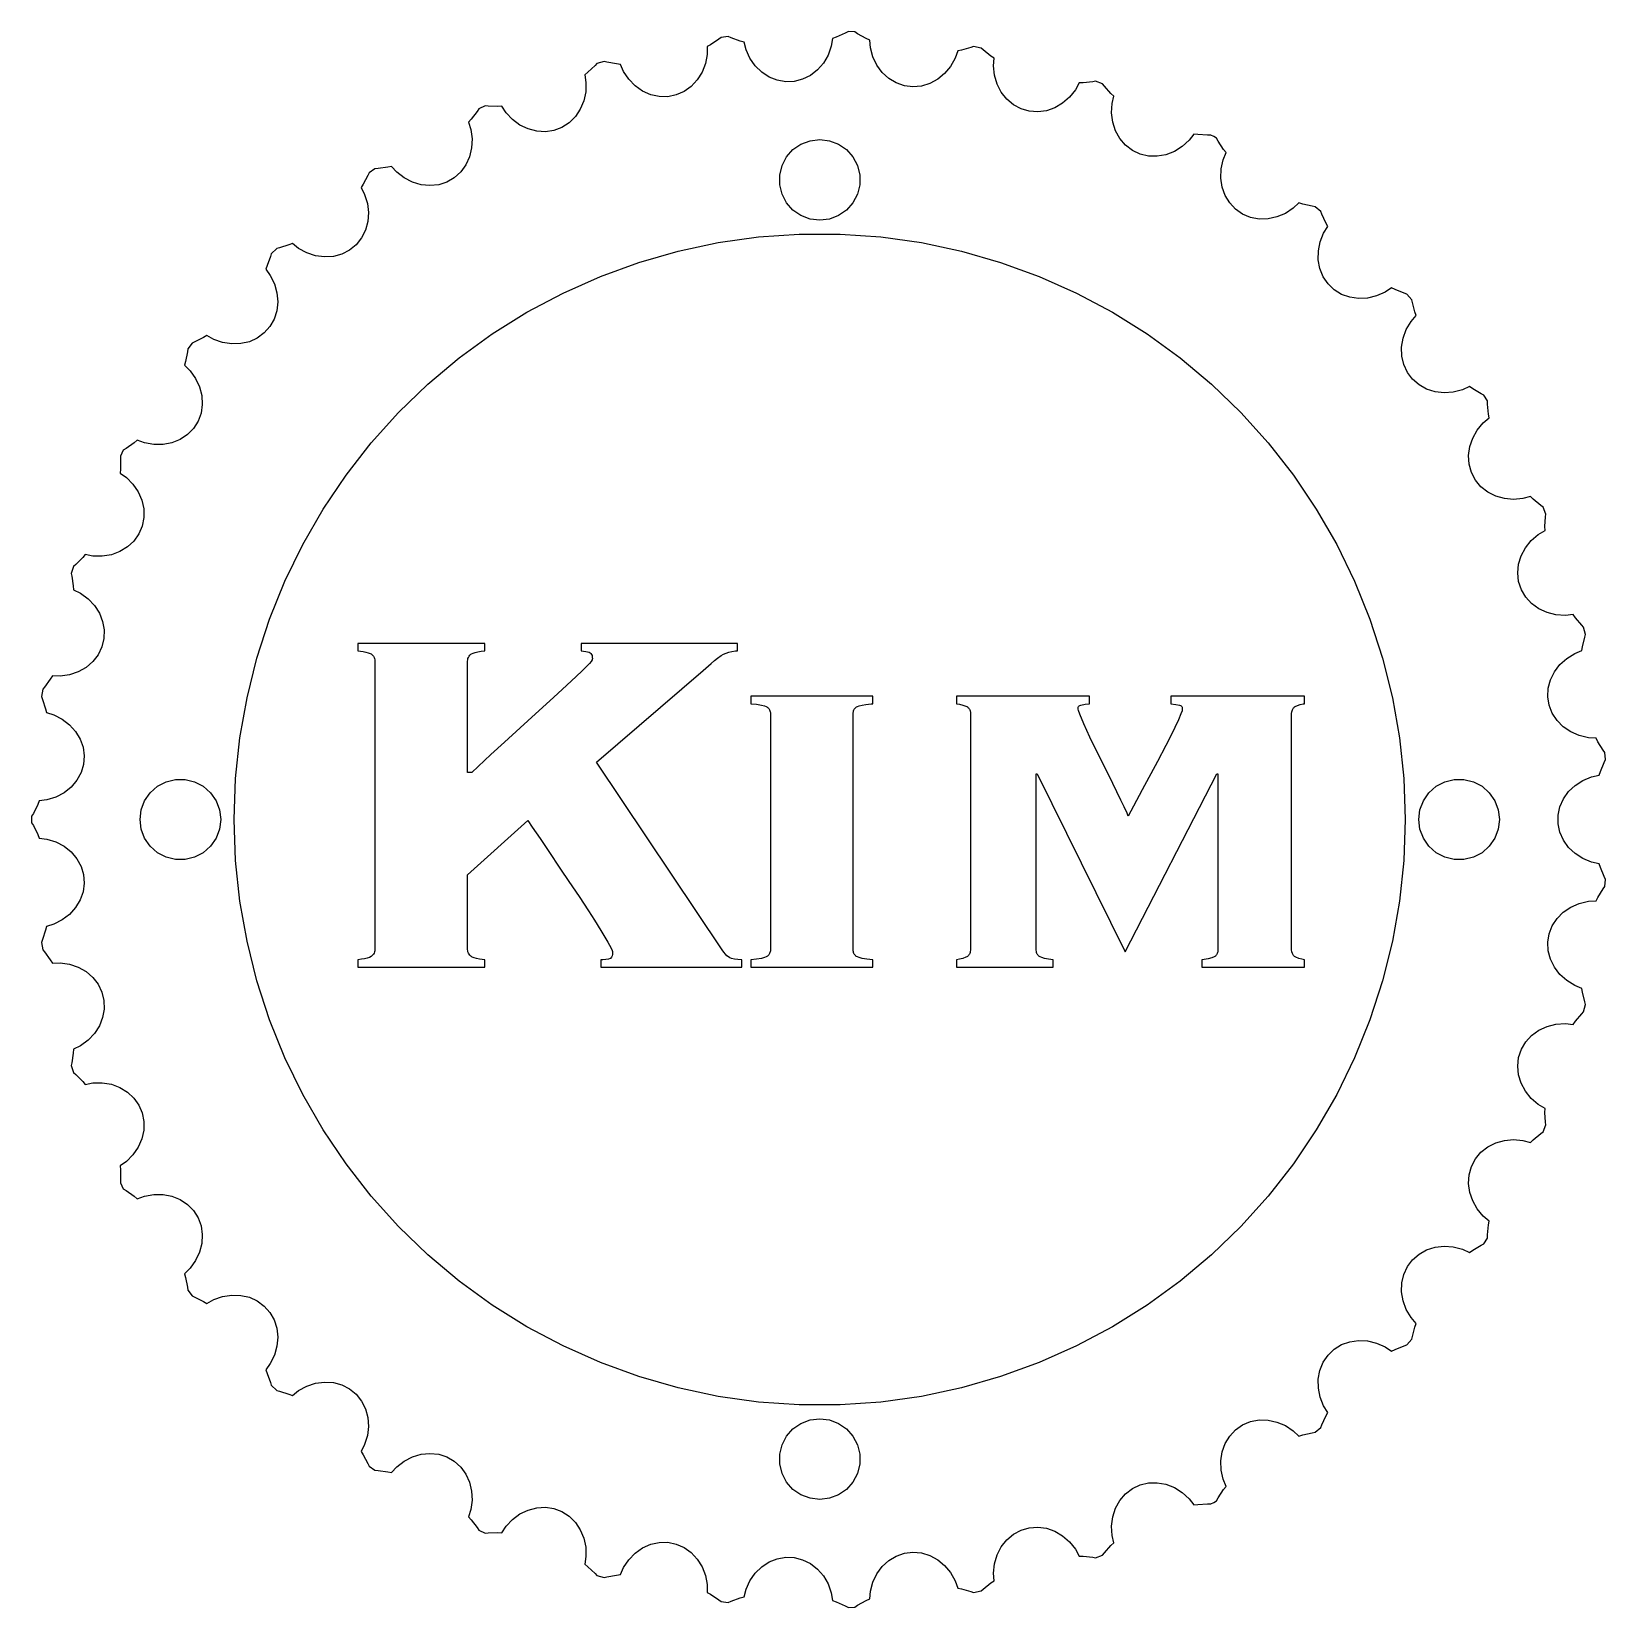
# Model space of a CAD drawing. Header units: metres. Extents: x 0 to 40, y 0 to 40.1.
import ezdxf

# ---------------------------------------------------------------- set-up
doc = ezdxf.new("R2010")
doc.units = ezdxf.units.M

msp = doc.modelspace()

# ---------------------------------------------------------------- linework, layer by layer
for p, q in [((20.7607, 40.0517), (20.6812, 40.0088)), ((20.9264, 40.0401), (20.7607, 40.0517)), ((20.9942, 39.9962), (20.9264, 40.0401)), ((17.1744, 39.6675), (17.1717, 39.4693)), ((17.2607, 39.7164), (17.1744, 39.6675)), ((17.4684, 39.8541), (17.2607, 39.7164)), ((17.5256, 39.898), (17.4684, 39.8541)), ((17.7072, 39.9236), (17.5256, 39.898)), ((17.7794, 39.8919), (17.7072, 39.9236)), ((18.014, 39.8079), (17.7794, 39.8919)), ((18.1095, 39.7811), (18.014, 39.8079)), ((18.1596, 39.5893), (18.1095, 39.7811)), ((20.3266, 39.6766), (20.2449, 39.4527)), ((20.361, 39.8718), (20.3266, 39.6766)), ((20.4541, 39.9062), (20.361, 39.8718)), ((20.6812, 40.0088), (20.4541, 39.9062)), ((21.2123, 39.8757), (20.9942, 39.9962)), ((21.3023, 39.8339), (21.2123, 39.8757)), ((21.3209, 39.6366), (21.3023, 39.8339)), ((23.8771, 39.6462), (23.6365, 39.5813)), ((23.9446, 39.6695), (23.8771, 39.6462)), ((24.1334, 39.6294), (23.9446, 39.6695)), ((14.5569, 39.2903), (14.3695, 39.2365)), ((14.623, 39.2732), (14.5569, 39.2903)), ((14.868, 39.228), (14.623, 39.2732)), ((17.1717, 39.4693), (17.127, 39.2352)), ((18.259, 39.3726), (18.1596, 39.5893)), ((18.3934, 39.1804), (18.259, 39.3726)), ((20.1264, 39.2503), (19.9754, 39.0768)), ((20.2449, 39.4527), (20.1264, 39.2503)), ((21.3843, 39.4068), (21.3209, 39.6366)), ((21.4861, 39.1955), (21.3843, 39.4068)), ((23.4739, 39.3751), (23.3573, 39.1672)), ((23.5392, 39.5623), (23.4739, 39.3751)), ((23.6365, 39.5813), (23.5392, 39.5623)), ((24.1841, 39.5835), (24.1334, 39.6294)), ((24.38, 39.4296), (24.1841, 39.5835)), ((24.4621, 39.3739), (24.38, 39.4296)), ((24.4489, 39.1761), (24.4621, 39.3739)), ((14.1392, 39.0169), (14.0618, 38.9547)), ((14.0618, 38.9547), (14.091, 38.7587)), ((14.3221, 39.1861), (14.1392, 39.0169)), ((14.3695, 39.2365), (14.3221, 39.1861)), ((14.9666, 39.2168), (14.868, 39.228)), ((15.0468, 39.0355), (14.9666, 39.2168)), ((15.1797, 38.8376), (15.0468, 39.0355)), ((15.3431, 38.6695), (15.1797, 38.8376)), ((17.0425, 39.0164), (16.9213, 38.821)), ((17.127, 39.2352), (17.0425, 39.0164)), ((18.5579, 39.0197), (18.3934, 39.1804)), ((18.7465, 38.8961), (18.5579, 39.0197)), ((18.9525, 38.8143), (18.7465, 38.8961)), ((19.5986, 38.8403), (19.3864, 38.7858)), ((19.7973, 38.9385), (19.5986, 38.8403)), ((19.9754, 39.0768), (19.7973, 38.9385)), ((21.6227, 39.0104), (21.4861, 39.1955)), ((21.7891, 38.8582), (21.6227, 39.0104)), ((21.9792, 38.7444), (21.7891, 38.8582)), ((23.031, 38.8394), (22.833, 38.7314)), ((23.2079, 38.9864), (23.031, 38.8394)), ((23.3573, 39.1672), (23.2079, 38.9864)), ((24.4746, 38.9391), (24.4489, 39.1761)), ((24.5412, 38.7142), (24.4746, 38.9391)), ((14.0844, 38.5204), (14.0361, 38.2909)), ((14.091, 38.7587), (14.0844, 38.5204)), ((15.5313, 38.5372), (15.3431, 38.6695)), ((15.7373, 38.4455), (15.5313, 38.5372)), ((15.9538, 38.3977), (15.7373, 38.4455)), ((16.3866, 38.4393), (16.1728, 38.3956)), ((16.5873, 38.5271), (16.3866, 38.4393)), ((16.7677, 38.6558), (16.5873, 38.5271)), ((16.9213, 38.821), (16.7677, 38.6558)), ((19.1684, 38.777), (18.9525, 38.8143)), ((19.3864, 38.7858), (19.1684, 38.777)), ((22.1864, 38.673), (21.9792, 38.7444)), ((22.4029, 38.6467), (22.1864, 38.673)), ((22.6211, 38.6664), (22.4029, 38.6467)), ((22.833, 38.7314), (22.6211, 38.6664)), ((24.6463, 38.5096), (24.5412, 38.7142)), ((24.7861, 38.3327), (24.6463, 38.5096)), ((26.532, 38.5727), (26.3836, 38.3861)), ((26.6265, 38.7469), (26.532, 38.5727)), ((26.7256, 38.7501), (26.6265, 38.7469)), ((26.9735, 38.7755), (26.7256, 38.7501)), ((27.0421, 38.7874), (26.9735, 38.7755)), ((27.2199, 38.7227), (27.0421, 38.7874)), ((27.2665, 38.6644), (27.2199, 38.7227)), ((27.4352, 38.481), (27.2665, 38.6644)), ((27.5073, 38.4129), (27.4352, 38.481)), ((11.3707, 38.0917), (11.3237, 38.022)), ((11.5312, 38.1632), (11.3707, 38.0917)), ((11.6067, 38.1563), (11.5312, 38.1632)), ((11.8558, 38.1509), (11.6067, 38.1563)), ((11.9549, 38.1557), (11.8558, 38.1509)), ((12.0631, 37.9896), (11.9549, 38.1557)), ((13.9478, 38.0785), (13.8227, 37.8909)), ((14.0361, 38.2909), (13.9478, 38.0785)), ((16.1728, 38.3956), (15.9538, 38.3977)), ((24.9556, 38.1898), (24.7861, 38.3327)), ((25.1486, 38.0862), (24.9556, 38.1898)), ((25.3581, 38.0255), (25.1486, 38.0862)), ((25.7962, 38.0401), (25.5766, 38.0099)), ((26.0089, 38.1149), (25.7962, 38.0401)), ((26.2071, 38.2317), (26.0089, 38.1149)), ((26.3836, 38.3861), (26.2071, 38.2317)), ((27.4498, 37.9818), (27.4624, 38.2198)), ((27.4624, 38.2198), (27.5073, 38.4129)), ((11.1702, 37.8256), (11.1039, 37.7519)), ((11.1039, 37.7519), (11.1641, 37.563)), ((11.3237, 38.022), (11.1702, 37.8256)), ((12.226, 37.8156), (12.0631, 37.9896)), ((12.4144, 37.6759), (12.226, 37.8156)), ((12.6213, 37.5754), (12.4144, 37.6759)), ((13.6652, 37.7348), (13.4812, 37.616)), ((13.8227, 37.8909), (13.6652, 37.7348)), ((25.5766, 38.0099), (25.3581, 38.0255)), ((27.4795, 37.7491), (27.4498, 37.9818)), ((27.5504, 37.5303), (27.4795, 37.7491)), ((11.1641, 37.563), (11.1958, 37.3268)), ((11.1958, 37.3268), (11.185, 37.0925)), ((12.8394, 37.518), (12.6213, 37.5754)), ((13.0607, 37.5056), (12.8394, 37.518)), ((13.2772, 37.5386), (13.0607, 37.5056)), ((13.4812, 37.616), (13.2772, 37.5386)), ((19.5566, 37.1905), (19.7876, 37.2782)), ((19.7876, 37.2782), (20.0329, 37.3079)), ((20.0329, 37.3079), (20.2782, 37.2782)), ((20.2782, 37.2782), (20.5093, 37.1905)), ((27.66, 37.3333), (27.5504, 37.5303)), ((27.8044, 37.1651), (27.66, 37.3333)), ((29.4218, 37.2901), (29.2454, 37.1297)), ((29.543, 37.4469), (29.4218, 37.2901)), ((29.6414, 37.4342), (29.543, 37.4469)), ((29.8902, 37.4195), (29.6414, 37.4342)), ((29.9771, 37.4204), (29.8902, 37.4195)), ((30.0494, 37.382), (29.9771, 37.4204)), ((30.1188, 37.3386), (30.0494, 37.382)), ((30.1615, 37.2628), (30.1188, 37.3386)), ((30.2986, 37.0547), (30.1615, 37.2628)), ((11.1319, 36.8687), (11.0385, 36.6634)), ((11.185, 37.0925), (11.1319, 36.8687)), ((19.0745, 36.6464), (19.1894, 36.8652)), ((19.1894, 36.8652), (19.3532, 37.0502)), ((19.3532, 37.0502), (19.5566, 37.1905)), ((20.5093, 37.1905), (20.7126, 37.0502)), ((20.7126, 37.0502), (20.8765, 36.8652)), ((20.8765, 36.8652), (20.9913, 36.6464)), ((27.9783, 37.0318), (27.8044, 37.1651)), ((28.1753, 36.9383), (27.9783, 37.0318)), ((28.3885, 36.8879), (28.1753, 36.9383)), ((28.6101, 36.8824), (28.3885, 36.8879)), ((28.8321, 36.9222), (28.6101, 36.8824)), ((29.0465, 37.0056), (28.8321, 36.9222)), ((29.2454, 37.1297), (29.0465, 37.0056)), ((30.2836, 36.7925), (30.3588, 36.9759)), ((30.3588, 36.9759), (30.2986, 37.0547)), ((8.58253, 36.4607), (8.5508, 36.3919)), ((8.72473, 36.564), (8.58253, 36.4607)), ((8.80862, 36.5699), (8.72473, 36.564)), ((9.05539, 36.6046), (8.80862, 36.5699)), ((9.15242, 36.6252), (9.05539, 36.6046)), ((9.28586, 36.4786), (9.15242, 36.6252)), ((9.47459, 36.333), (9.28586, 36.4786)), ((10.9081, 36.4842), (10.7455, 36.3373)), ((11.0385, 36.6634), (10.9081, 36.4842)), ((19.0154, 36.4065), (19.0745, 36.6464)), ((20.9913, 36.6464), (21.0505, 36.4065)), ((30.2249, 36.3252), (30.233, 36.5596)), ((30.233, 36.5596), (30.2836, 36.7925)), ((8.43086, 36.1735), (8.37718, 36.0901)), ((8.37718, 36.0901), (8.4669, 35.9133)), ((8.5508, 36.3919), (8.43086, 36.1735)), ((9.68291, 36.2253), (9.47459, 36.333)), ((9.90327, 36.1594), (9.68291, 36.2253)), ((10.1277, 36.1376), (9.90327, 36.1594)), ((10.3482, 36.1609), (10.1277, 36.1376)), ((10.5566, 36.2283), (10.3482, 36.1609)), ((10.7455, 36.3373), (10.5566, 36.2283)), ((19.0154, 36.1594), (19.0154, 36.4065)), ((19.0745, 35.9195), (19.0154, 36.1594)), ((21.0505, 36.1594), (20.9913, 35.9195)), ((21.0505, 36.4065), (21.0505, 36.1594)), ((30.2598, 36.0979), (30.2249, 36.3252)), ((30.3364, 35.8858), (30.2598, 36.0979)), ((8.4669, 35.9133), (8.53615, 35.6852)), ((8.53615, 35.6852), (8.563, 35.4523)), ((19.1894, 35.7007), (19.0745, 35.9195)), ((19.3532, 35.5157), (19.1894, 35.7007)), ((20.8765, 35.7007), (20.7126, 35.5157)), ((20.9913, 35.9195), (20.8765, 35.7007)), ((30.4519, 35.6966), (30.3364, 35.8858)), ((30.6022, 35.5371), (30.4519, 35.6966)), ((32.2133, 35.6959), (32.0685, 35.5605)), ((32.3083, 35.6675), (32.2133, 35.6959)), ((32.5515, 35.6131), (32.3083, 35.6675)), ((8.563, 35.4523), (8.54649, 35.2229)), ((19.5566, 35.3754), (19.3532, 35.5157)), ((19.7876, 35.2877), (19.5566, 35.3754)), ((20.0329, 35.2579), (19.7876, 35.2877)), ((20.2782, 35.2877), (20.0329, 35.2579)), ((20.5093, 35.3754), (20.2782, 35.2877)), ((20.7126, 35.5157), (20.5093, 35.3754)), ((30.7817, 35.4132), (30.6022, 35.5371)), ((30.9841, 35.3293), (30.7817, 35.4132)), ((31.2019, 35.2884), (30.9841, 35.3293)), ((31.4274, 35.292), (31.2019, 35.2884)), ((31.6523, 35.3399), (31.4274, 35.292)), ((31.8687, 35.4306), (31.6523, 35.3399)), ((32.0685, 35.5605), (31.8687, 35.4306)), ((32.6253, 35.6019), (32.5515, 35.6131)), ((32.7702, 35.4803), (32.6253, 35.6019)), ((32.7942, 35.415), (32.7702, 35.4803)), ((32.8962, 35.1876), (32.7942, 35.415)), ((8.48721, 35.0053), (8.38731, 34.8074)), ((8.54649, 35.2229), (8.48721, 35.0053)), ((17.4488, 34.6881), (18.4774, 34.8327)), ((18.4774, 34.8327), (19.5136, 34.9051)), ((19.5136, 34.9051), (20.5523, 34.9051)), ((20.5523, 34.9051), (21.5885, 34.8327)), ((21.5885, 34.8327), (22.617, 34.6881)), ((32.7519, 34.7094), (32.8393, 34.9312)), ((32.8393, 34.9312), (32.943, 35.1001)), ((32.943, 35.1001), (32.8962, 35.1876)), ((6.23383, 34.5394), (6.0936, 34.404)), ((6.30127, 34.5553), (6.23383, 34.5394)), ((6.53926, 34.6291), (6.30127, 34.5553)), ((6.63173, 34.665), (6.53926, 34.6291)), ((6.78696, 34.5417), (6.63173, 34.665)), ((6.9966, 34.4282), (6.78696, 34.5417)), ((8.08142, 34.4984), (7.88647, 34.3985)), ((8.2504, 34.6364), (8.08142, 34.4984)), ((8.38731, 34.8074), (8.2504, 34.6364)), ((15.4344, 34.1859), (16.4328, 34.4722)), ((16.4328, 34.4722), (17.4488, 34.6881)), ((22.617, 34.6881), (23.633, 34.4722)), ((23.633, 34.4722), (24.6315, 34.1859)), ((32.7044, 34.2493), (32.7064, 34.4793)), ((32.7064, 34.4793), (32.7519, 34.7094)), ((5.99199, 34.1034), (5.95236, 34.0125)), ((6.07532, 34.3382), (5.99199, 34.1034)), ((6.0936, 34.404), (6.07532, 34.3382)), ((7.2195, 34.3553), (6.9966, 34.4282)), ((7.44759, 34.3256), (7.2195, 34.3553)), ((7.67262, 34.3402), (7.44759, 34.3256)), ((7.88647, 34.3985), (7.67262, 34.3402)), ((14.4583, 33.8306), (15.4344, 34.1859)), ((24.6315, 34.1859), (25.6075, 33.8306)), ((32.746, 34.0277), (32.7044, 34.2493)), ((5.95236, 34.0125), (6.06927, 33.8524)), ((6.06927, 33.8524), (6.17422, 33.6383)), ((6.17422, 33.6383), (6.2381, 33.4127)), ((13.5094, 33.4081), (14.4583, 33.8306)), ((25.6075, 33.8306), (26.5564, 33.4081)), ((32.8296, 33.8224), (32.746, 34.0277)), ((32.9523, 33.6409), (32.8296, 33.8224)), ((33.1097, 33.4898), (32.9523, 33.6409)), ((6.2381, 33.4127), (6.25861, 33.1836)), ((12.5923, 32.9205), (13.5094, 33.4081)), ((26.5564, 33.4081), (27.4736, 32.9205)), ((33.296, 33.3745), (33.1097, 33.4898)), ((33.5044, 33.2992), (33.296, 33.3745)), ((33.7276, 33.2666), (33.5044, 33.2992)), ((33.9573, 33.2778), (33.7276, 33.2666)), ((34.1853, 33.3326), (33.9573, 33.2778)), ((34.4034, 33.4288), (34.1853, 33.3326)), ((34.5681, 33.5392), (34.4034, 33.4288)), ((34.6573, 33.4959), (34.5681, 33.5392)), ((34.8886, 33.4032), (34.6573, 33.4959)), ((34.9537, 33.3823), (34.8886, 33.4032)), ((35.0829, 33.2388), (34.9537, 33.3823)), ((35.0964, 33.1687), (35.0829, 33.2388)), ((6.235, 32.9593), (6.16814, 32.748)), ((6.25861, 33.1836), (6.235, 32.9593)), ((11.7114, 32.3701), (12.5923, 32.9205)), ((27.4736, 32.9205), (28.3544, 32.3701)), ((35.0633, 32.684), (35.1927, 32.8341)), ((35.1606, 32.9279), (35.0964, 33.1687)), ((35.1927, 32.8341), (35.1606, 32.9279)), ((6.06042, 32.5572), (5.91576, 32.3939)), ((6.16814, 32.748), (6.06042, 32.5572)), ((34.8596, 32.2593), (34.9415, 32.479)), ((34.9415, 32.479), (35.0633, 32.684)), ((4.08293, 32.1369), (3.97, 31.9924)), ((4.14955, 32.1645), (4.08293, 32.1369)), ((4.37262, 32.2755), (4.14955, 32.1645)), ((4.45813, 32.3258), (4.37262, 32.2755)), ((4.63112, 32.229), (4.45813, 32.3258)), ((4.85625, 32.1507), (4.63112, 32.229)), ((5.08795, 32.1144), (4.85625, 32.1507)), ((5.31786, 32.1217), (5.08795, 32.1144)), ((5.53764, 32.1722), (5.31786, 32.1217)), ((5.73938, 32.264), (5.53764, 32.1722)), ((5.91576, 32.3939), (5.73938, 32.264)), ((10.8711, 31.7595), (11.7114, 32.3701)), ((28.3544, 32.3701), (29.1947, 31.7595)), ((34.8208, 32.0326), (34.8596, 32.2593)), ((34.8263, 31.8071), (34.8208, 32.0326)), ((3.91675, 31.6689), (3.89224, 31.5727)), ((3.96133, 31.914), (3.91675, 31.6689)), ((3.97, 31.9924), (3.96133, 31.914)), ((10.0754, 31.0919), (10.8711, 31.7595)), ((29.1947, 31.7595), (29.9904, 31.0919)), ((34.8759, 31.5911), (34.8263, 31.8071)), ((3.89224, 31.5727), (4.03331, 31.4335)), ((4.03331, 31.4335), (4.17123, 31.2391)), ((4.17123, 31.2391), (4.27048, 31.0266)), ((34.9679, 31.3923), (34.8759, 31.5911)), ((35.099, 31.2179), (34.9679, 31.3923)), ((4.27048, 31.0266), (4.32747, 30.8037)), ((9.32826, 30.3703), (10.0754, 31.0919)), ((29.9904, 31.0919), (30.7376, 30.3703)), ((35.2643, 31.0742), (35.099, 31.2179)), ((35.458, 30.9664), (35.2643, 31.0742)), ((35.673, 30.8984), (35.458, 30.9664)), ((35.9016, 30.8727), (35.673, 30.8984)), ((36.1355, 30.8901), (35.9016, 30.8727)), ((36.3662, 30.9501), (36.1355, 30.8901)), ((36.5464, 31.0327), (36.3662, 30.9501)), ((36.6276, 30.9757), (36.5464, 31.0327)), ((36.841, 30.847), (36.6276, 30.9757)), ((36.9129, 30.8103), (36.841, 30.847)), ((4.34015, 30.5786), (4.30804, 30.3593)), ((4.32747, 30.8037), (4.34015, 30.5786)), ((37.0058, 30.6726), (36.9129, 30.8103)), ((37.0085, 30.5823), (37.0058, 30.6726)), ((37.0332, 30.3343), (37.0085, 30.5823)), ((4.23233, 30.1537), (4.11574, 29.9693)), ((4.30804, 30.3593), (4.23233, 30.1537)), ((8.63324, 29.5984), (9.32826, 30.3703)), ((30.7376, 30.3703), (31.4326, 29.5984)), ((36.7449, 29.9264), (36.898, 30.1091)), ((36.898, 30.1091), (37.0499, 30.2365)), ((37.0499, 30.2365), (37.0332, 30.3343)), ((2.6879, 29.6682), (2.61157, 29.6049)), ((2.87418, 29.6005), (2.6879, 29.6682)), ((3.77809, 29.6898), (3.56924, 29.6047)), ((3.96246, 29.8128), (3.77809, 29.6898)), ((4.11574, 29.9693), (3.96246, 29.8128)), ((36.5542, 29.505), (36.6289, 29.7226)), ((36.6289, 29.7226), (36.7449, 29.9264)), ((2.33231, 29.412), (2.25949, 29.2627)), ((2.25949, 29.2627), (2.2636, 29.1821)), ((2.40919, 29.4595), (2.33231, 29.412)), ((2.61157, 29.6049), (2.40919, 29.4595)), ((3.10896, 29.5592), (2.87418, 29.6005)), ((3.34348, 29.5606), (3.10896, 29.5592)), ((3.56924, 29.6047), (3.34348, 29.5606)), ((7.99374, 28.7799), (8.63324, 29.5984)), ((31.4326, 29.5984), (32.0721, 28.7799)), ((36.5234, 29.2816), (36.5542, 29.505)), ((36.5378, 29.0604), (36.5234, 29.2816)), ((2.25891, 28.933), (2.25014, 28.8342)), ((2.25014, 28.8342), (2.41173, 28.7193)), ((2.2636, 29.1821), (2.25891, 28.933)), ((36.5967, 28.8495), (36.5378, 29.0604)), ((36.6981, 28.6563), (36.5967, 28.8495)), ((2.41173, 28.7193), (2.57906, 28.5495)), ((2.57906, 28.5495), (2.71109, 28.3557)), ((7.41292, 27.9188), (7.99374, 28.7799)), ((32.0721, 28.7799), (32.653, 27.9188)), ((36.8382, 28.4879), (36.6981, 28.6563)), ((37.0121, 28.3505), (36.8382, 28.4879)), ((2.71109, 28.3557), (2.8031, 28.1449)), ((2.8031, 28.1449), (2.85172, 27.9247)), ((37.2135, 28.2489), (37.0121, 28.3505)), ((37.4349, 28.1868), (37.2135, 28.2489)), ((37.6686, 28.1665), (37.4349, 28.1868)), ((37.9059, 28.1887), (37.6686, 28.1665)), ((38.097, 28.2413), (37.9059, 28.1887)), ((38.168, 28.172), (38.097, 28.2413)), ((38.358, 28.0108), (38.168, 28.172)), ((2.85522, 27.7031), (2.81346, 27.488)), ((2.85172, 27.9247), (2.85522, 27.7031)), ((6.89357, 27.0193), (7.41292, 27.9188)), ((32.653, 27.9188), (33.1723, 27.0193)), ((38.4216, 27.9641), (38.358, 28.0108)), ((38.4903, 27.794), (38.4216, 27.9641)), ((38.4655, 27.4739), (38.4809, 27.7226)), ((38.4809, 27.7226), (38.4903, 27.794)), ((2.72795, 27.2873), (2.60178, 27.1082)), ((2.81346, 27.488), (2.72795, 27.2873)), ((38.1155, 27.1175), (38.296, 27.2733)), ((38.296, 27.2733), (38.4663, 27.3747)), ((38.4663, 27.3747), (38.4655, 27.4739)), ((2.24702, 26.8398), (2.03125, 26.7601)), ((2.43951, 26.9572), (2.24702, 26.8398)), ((2.60178, 27.1082), (2.43951, 26.9572)), ((6.43823, 26.0857), (6.89357, 27.0193)), ((33.1723, 27.0193), (33.6276, 26.0857)), ((37.8596, 26.7322), (37.9683, 26.9349)), ((37.9683, 26.9349), (38.1155, 27.1175)), ((1.07133, 26.4636), (1.01169, 26.28)), ((1.12529, 26.5104), (1.07133, 26.4636)), ((1.30173, 26.6863), (1.12529, 26.5104)), ((1.3669, 26.7611), (1.30173, 26.6863)), ((1.56163, 26.7241), (1.3669, 26.7611)), ((1.8, 26.7211), (1.56163, 26.7241)), ((2.03125, 26.7601), (1.8, 26.7211)), ((37.7721, 26.296), (37.7935, 26.5166)), ((37.7935, 26.5166), (37.8596, 26.7322)), ((1.01169, 26.28), (1.02608, 26.2132)), ((1.02608, 26.2132), (1.06142, 25.9666)), ((6.04913, 25.1226), (6.43823, 26.0857)), ((33.6276, 26.0857), (34.0167, 25.1226)), ((37.7965, 26.0783), (37.7721, 26.296)), ((37.8655, 25.8713), (37.7965, 26.0783)), ((1.06142, 25.9666), (1.0686, 25.8676)), ((1.0686, 25.8676), (1.24652, 25.7802)), ((1.24652, 25.7802), (1.43892, 25.6395)), ((1.43892, 25.6395), (1.60034, 25.4693)), ((37.9769, 25.6827), (37.8655, 25.8713)), ((38.1265, 25.5191), (37.9769, 25.6827)), ((1.60034, 25.4693), (1.72496, 25.276)), ((1.72496, 25.276), (1.80829, 25.0665)), ((38.3089, 25.3865), (38.1265, 25.5191)), ((38.5176, 25.2897), (38.3089, 25.3865)), ((38.7449, 25.2322), (38.5176, 25.2897)), ((38.9828, 25.2161), (38.7449, 25.2322)), ((39.1798, 25.2373), (38.9828, 25.2161)), ((39.2388, 25.1575), (39.1798, 25.2373)), ((1.80829, 25.0665), (1.84729, 24.8483)), ((1.84729, 24.8483), (1.84056, 24.6293)), ((5.72816, 24.1348), (6.04913, 25.1226)), ((34.0167, 25.1226), (34.3377, 24.1348)), ((39.4005, 24.9679), (39.2388, 25.1575)), ((39.4483, 24.9192), (39.4005, 24.9679)), ((39.4955, 24.7301), (39.4483, 24.9192)), ((1.84056, 24.6293), (1.78836, 24.4175)), ((11.5187, 24.5069), (8.29118, 24.5069)), ((8.29118, 24.5069), (8.29118, 24.3194)), ((11.5187, 24.3192), (11.5187, 24.5069)), ((17.9434, 24.5069), (13.9727, 24.5069)), ((13.9727, 24.5069), (13.9727, 24.3192)), ((17.9434, 24.3194), (17.9434, 24.5069)), ((39.4204, 24.4207), (39.4755, 24.6638)), ((39.4755, 24.6638), (39.4955, 24.7301)), ((1.55661, 24.0454), (1.38545, 23.8986)), ((1.69255, 24.2205), (1.55661, 24.0454)), ((1.78836, 24.4175), (1.69255, 24.2205)), ((5.47688, 23.1269), (5.72816, 24.1348)), ((8.29118, 24.3194), (8.42551, 24.3013)), ((8.42551, 24.3013), (8.49931, 24.2865)), ((8.49931, 24.2865), (8.56053, 24.2695)), ((8.56053, 24.2695), (8.60913, 24.2504)), ((8.60913, 24.2504), (8.62872, 24.24)), ((8.62872, 24.24), (8.64516, 24.2291)), ((8.64516, 24.2291), (8.66969, 24.2057)), ((8.66969, 24.2057), (8.68927, 24.1801)), ((8.68927, 24.1801), (8.70494, 24.1523)), ((8.70494, 24.1523), (8.71669, 24.1224)), ((8.71669, 24.1224), (8.72453, 24.0902)), ((8.72453, 24.0902), (8.72844, 24.0559)), ((8.72844, 24.0559), (8.72844, 16.7339)), ((11.0809, 21.2242), (11.0814, 24.0559)), ((11.0814, 24.0559), (11.0853, 24.0902)), ((11.0853, 24.0902), (11.0931, 24.1224)), ((11.0931, 24.1224), (11.1048, 24.1523)), ((11.1048, 24.1523), (11.1205, 24.1801)), ((11.1205, 24.1801), (11.14, 24.2057)), ((11.14, 24.2057), (11.1645, 24.2291)), ((11.1645, 24.2291), (11.181, 24.24)), ((11.181, 24.24), (11.2233, 24.2602)), ((11.2233, 24.2602), (11.2783, 24.2782)), ((11.2783, 24.2782), (11.3459, 24.294)), ((11.3459, 24.294), (11.426, 24.3077)), ((11.426, 24.3077), (11.5187, 24.3192)), ((13.9727, 24.3192), (14.0861, 24.3017)), ((14.0861, 24.3017), (14.1759, 24.2802)), ((14.1759, 24.2802), (14.1998, 24.2691)), ((14.2203, 24.0492), (14.1779, 23.9968)), ((14.1998, 24.2691), (14.2194, 24.2515)), ((14.2194, 24.2515), (14.2346, 24.2274)), ((14.2457, 24.089), (14.2203, 24.0492)), ((14.2346, 24.2274), (14.2455, 24.1969)), ((14.2455, 24.1969), (14.252, 24.1598)), ((14.2521, 24.1042), (14.2457, 24.089)), ((14.252, 24.1598), (14.2542, 24.1162)), ((14.2542, 24.1162), (14.2521, 24.1042)), ((17.2753, 24.0002), (17.3601, 24.0715)), ((17.3601, 24.0715), (17.4387, 24.1342)), ((17.4387, 24.1342), (17.5268, 24.1985)), ((17.5268, 24.1985), (17.5876, 24.2333)), ((17.5876, 24.2333), (17.6518, 24.2611)), ((17.6518, 24.2611), (17.7206, 24.2824)), ((17.7206, 24.2824), (17.8006, 24.2998)), ((17.8006, 24.2998), (17.8928, 24.3138)), ((17.8928, 24.3138), (17.9434, 24.3194)), ((34.3377, 24.1348), (34.589, 23.1269)), ((38.8432, 23.9685), (39.0178, 24.1251)), ((39.0178, 24.1251), (39.2209, 24.2499)), ((39.2209, 24.2499), (39.4053, 24.3227)), ((39.4053, 24.3227), (39.4204, 24.4207)), ((0.529343, 23.6797), (0.477005, 23.5955)), ((0.727493, 23.6745), (0.529343, 23.6797)), ((0.963272, 23.7097), (0.727493, 23.6745)), ((1.18526, 23.7853), (0.963272, 23.7097)), ((1.38545, 23.8986), (1.18526, 23.7853)), ((13.8435, 23.6644), (13.6073, 23.4439)), ((13.9979, 23.8108), (13.8435, 23.6644)), ((14.0826, 23.8947), (13.9979, 23.8108)), ((14.1779, 23.9968), (14.0826, 23.8947)), ((14.3637, 21.4894), (17.0679, 23.8189)), ((17.0679, 23.8189), (17.2753, 24.0002)), ((38.6035, 23.5837), (38.7034, 23.7858)), ((38.7034, 23.7858), (38.8432, 23.9685)), ((0.286484, 23.34), (0.253632, 23.1537)), ((0.331085, 23.3935), (0.286484, 23.34)), ((0.477005, 23.5955), (0.331085, 23.3935)), ((13.6073, 23.4439), (13.2657, 23.1291)), ((38.5362, 23.1505), (38.5471, 23.3693)), ((38.5471, 23.3693), (38.6035, 23.5837)), ((0.253632, 23.1537), (0.280823, 23.0843)), ((0.280823, 23.0843), (0.355286, 22.8465)), ((0.355286, 22.8465), (0.37825, 22.75)), ((5.29651, 22.104), (5.47688, 23.1269)), ((13.2657, 23.1291), (12.7164, 22.6291)), ((21.3791, 23.1629), (18.2828, 23.1629)), ((18.2828, 23.1629), (18.2828, 22.9752)), ((18.2828, 22.9752), (18.4278, 22.9613)), ((18.4278, 22.9613), (18.5503, 22.9405)), ((18.5503, 22.9405), (18.6272, 22.9203)), ((18.6272, 22.9203), (18.6713, 22.904)), ((18.6713, 22.904), (18.6907, 22.8936)), ((18.6907, 22.8936), (18.7083, 22.8815)), ((18.7083, 22.8815), (18.724, 22.8676)), ((18.724, 22.8676), (18.7378, 22.852)), ((18.7378, 22.852), (18.7498, 22.8346)), ((18.7498, 22.8346), (18.76, 22.8155)), ((20.9021, 22.8155), (20.9122, 22.8346)), ((20.9122, 22.8346), (20.9242, 22.852)), ((20.9242, 22.852), (20.9381, 22.8676)), ((20.9381, 22.8676), (20.9537, 22.8815)), ((20.9537, 22.8815), (20.9713, 22.8936)), ((20.9713, 22.8936), (20.9906, 22.904)), ((20.9906, 22.904), (21.0347, 22.9203)), ((21.0347, 22.9203), (21.1117, 22.9405)), ((21.1117, 22.9405), (21.2014, 22.9568)), ((21.2014, 22.9568), (21.3407, 22.9724)), ((21.3407, 22.9724), (21.3791, 22.9752)), ((21.3791, 22.9752), (21.3791, 23.1629)), ((26.8931, 23.1629), (23.5068, 23.1629)), ((23.5068, 23.1629), (23.5068, 22.9752)), ((23.5068, 22.9752), (23.5893, 22.9613)), ((23.5893, 22.9613), (23.67, 22.9405)), ((23.67, 22.9405), (23.7491, 22.9127)), ((23.7491, 22.9127), (23.7678, 22.904)), ((23.7678, 22.904), (23.7849, 22.8936)), ((23.7849, 22.8936), (23.8004, 22.8815)), ((23.8004, 22.8815), (23.8142, 22.8676)), ((23.8142, 22.8676), (23.8264, 22.852)), ((23.8264, 22.852), (23.837, 22.8346)), ((23.837, 22.8346), (23.846, 22.8155)), ((26.5972, 22.8628), (26.6019, 22.8854)), ((26.5978, 22.8375), (26.5972, 22.8628)), ((26.6078, 22.7984), (26.5978, 22.8375)), ((26.6019, 22.8854), (26.6115, 22.9045)), ((26.6115, 22.9045), (26.6257, 22.9201)), ((26.6257, 22.9201), (26.6448, 22.9323)), ((26.6448, 22.9323), (26.6686, 22.9409)), ((26.6686, 22.9409), (26.778, 22.9596)), ((26.778, 22.9596), (26.8931, 22.9752)), ((26.8931, 22.9752), (26.8931, 23.1629)), ((32.3546, 23.1629), (28.9526, 23.1629)), ((28.9526, 23.1629), (28.9526, 22.9752)), ((28.9526, 22.9752), (29.085, 22.957)), ((29.085, 22.957), (29.177, 22.9409)), ((29.177, 22.9409), (29.2008, 22.9323)), ((29.2008, 22.9323), (29.2199, 22.9201)), ((29.2199, 22.9201), (29.2342, 22.9045)), ((29.2342, 22.9045), (29.2437, 22.8854)), ((29.2481, 22.8356), (29.2403, 22.7974)), ((29.2437, 22.8854), (29.2485, 22.8628)), ((29.2485, 22.8628), (29.2481, 22.8356)), ((32.0453, 22.8155), (32.0536, 22.8346)), ((32.0536, 22.8346), (32.0635, 22.852)), ((32.0635, 22.852), (32.0749, 22.8676)), ((32.0749, 22.8676), (32.0878, 22.8815)), ((32.0878, 22.8815), (32.1022, 22.8936)), ((32.1022, 22.8936), (32.1181, 22.904)), ((32.1181, 22.904), (32.1721, 22.9275)), ((32.1721, 22.9275), (32.2451, 22.9518)), ((32.2451, 22.9518), (32.3181, 22.9691)), ((32.3181, 22.9691), (32.3546, 22.9752)), ((32.3546, 22.9752), (32.3546, 23.1629)), ((34.589, 23.1269), (34.7694, 22.104)), ((38.5712, 22.9352), (38.5362, 23.1505)), ((38.6508, 22.7311), (38.5712, 22.9352)), ((0.37825, 22.75), (0.567871, 22.6922)), ((0.567871, 22.6922), (0.78035, 22.5842)), ((0.78035, 22.5842), (0.96698, 22.4421)), ((0.96698, 22.4421), (1.121, 22.2713)), ((12.7164, 22.6291), (12.0206, 22.0013)), ((18.76, 22.8155), (18.7683, 22.7947)), ((18.7683, 22.7947), (18.7747, 22.7721)), ((18.7747, 22.7721), (18.7794, 22.7478)), ((18.7794, 22.7478), (18.7831, 22.6939)), ((18.7831, 22.6939), (18.7821, 16.7241)), ((20.8791, 16.7519), (20.88, 22.7217)), ((20.88, 22.7217), (20.8828, 22.7478)), ((20.8828, 22.7478), (20.8874, 22.7721)), ((20.8874, 22.7721), (20.8938, 22.7947)), ((20.8938, 22.7947), (20.9021, 22.8155)), ((23.846, 22.8155), (23.8533, 22.7947)), ((23.8533, 22.7947), (23.8631, 22.7478)), ((23.8631, 22.7478), (23.8663, 22.6939)), ((23.8663, 22.6939), (23.8655, 16.7241)), ((26.6414, 22.7056), (26.6078, 22.7984)), ((26.7474, 22.4596), (26.6414, 22.7056)), ((26.9018, 22.1275), (26.7474, 22.4596)), ((29.1515, 22.5679), (29.0599, 22.3731)), ((29.2139, 22.7172), (29.1515, 22.5679)), ((29.2403, 22.7974), (29.2139, 22.7172)), ((32.0271, 22.7217), (32.0331, 22.7721)), ((32.0271, 16.7241), (32.0271, 22.7217)), ((32.0331, 22.7721), (32.0453, 22.8155)), ((38.7722, 22.5457), (38.6508, 22.7311)), ((38.931, 22.3855), (38.7722, 22.5457)), ((1.121, 22.2713), (1.23685, 22.0778)), ((1.23685, 22.0778), (1.31035, 21.8687)), ((5.18794, 21.071), (5.29651, 22.104)), ((27.1131, 21.6909), (26.9018, 22.1275)), ((28.9209, 22.0938), (28.8259, 21.9093)), ((29.0599, 22.3731), (28.9209, 22.0938)), ((34.7694, 22.104), (34.8779, 21.071)), ((39.1214, 22.2565), (38.931, 22.3855)), ((39.3366, 22.1633), (39.1214, 22.2565)), ((39.5688, 22.1092), (39.3366, 22.1633)), ((39.7667, 22.0985), (39.5688, 22.1092)), ((39.8121, 22.0103), (39.7667, 22.0985)), ((1.31035, 21.8687), (1.33884, 21.6515)), ((1.33884, 21.6515), (1.32129, 21.4341)), ((11.6767, 21.6852), (11.3485, 21.3761)), ((12.0206, 22.0013), (11.6767, 21.6852)), ((27.3791, 21.1553), (27.1131, 21.6909)), ((28.8259, 21.9093), (28.6137, 21.5081)), ((39.9413, 21.7973), (39.8121, 22.0103)), ((39.985, 21.7354), (39.9413, 21.7973)), ((40.0034, 21.5606), (39.985, 21.7354)), ((1.25833, 21.2242), (1.15224, 21.0296)), ((1.32129, 21.4341), (1.25833, 21.2242)), ((11.1902, 21.2242), (11.0809, 21.2242)), ((11.3485, 21.3761), (11.1902, 21.2242)), ((17.5524, 16.7207), (14.3637, 21.4894)), ((28.6137, 21.5081), (28.226, 20.7881)), ((39.8425, 21.1596), (39.8732, 21.254)), ((39.8732, 21.254), (39.9665, 21.485)), ((39.9665, 21.485), (40.0034, 21.5606)), ((1.00684, 20.8572), (0.827408, 20.7133)), ((1.15224, 21.0296), (1.00684, 20.8572)), ((3.01572, 20.7126), (3.20067, 20.8765)), ((3.20067, 20.8765), (3.41946, 20.9913)), ((3.41946, 20.9913), (3.65938, 21.0505)), ((3.65938, 21.0505), (3.90648, 21.0505)), ((3.90648, 21.0505), (4.14641, 20.9913)), ((4.14641, 20.9913), (4.3652, 20.8765)), ((4.3652, 20.8765), (4.55016, 20.7126)), ((5.15169, 20.0329), (5.18794, 21.071)), ((25.5312, 16.7241), (25.5303, 21.1927)), ((25.5303, 21.1927), (25.5623, 21.1927)), ((25.5623, 21.1927), (27.7981, 16.6739)), ((27.6896, 20.5231), (27.3791, 21.1553)), ((27.7981, 16.6739), (30.1223, 21.1927)), ((30.1223, 21.1927), (30.1543, 21.1927)), ((30.1543, 21.1927), (30.1535, 16.7241)), ((34.8779, 21.071), (34.9142, 20.0329)), ((35.5157, 20.7126), (35.7007, 20.8765)), ((35.7007, 20.8765), (35.9195, 20.9913)), ((35.9195, 20.9913), (36.1594, 21.0505)), ((36.1594, 21.0505), (36.4065, 21.0505)), ((36.4065, 21.0505), (36.6464, 20.9913)), ((36.6464, 20.9913), (36.8652, 20.8765)), ((36.8652, 20.8765), (37.0502, 20.7126)), ((39.0637, 20.7423), (39.2309, 20.9002)), ((39.2309, 20.9002), (39.4284, 21.0267)), ((39.4284, 21.0267), (39.6489, 21.1173)), ((39.6489, 21.1173), (39.8425, 21.1596)), ((0.19693, 20.5039), (0.158783, 20.4124)), ((0.393356, 20.5305), (0.19693, 20.5039)), ((0.620422, 20.6031), (0.393356, 20.5305)), ((0.827408, 20.7133), (0.620422, 20.6031)), ((2.78772, 20.2782), (2.87534, 20.5093)), ((2.87534, 20.5093), (3.01572, 20.7126)), ((4.55016, 20.7126), (4.69052, 20.5093)), ((4.69052, 20.5093), (4.77815, 20.2782)), ((27.7684, 20.3582), (27.6896, 20.5231)), ((28.226, 20.7881), (28.007, 20.3719)), ((35.2877, 20.2782), (35.3754, 20.5093)), ((35.3754, 20.5093), (35.5157, 20.7126)), ((37.0502, 20.7126), (37.1905, 20.5093)), ((37.1905, 20.5093), (37.2782, 20.2782)), ((38.8425, 20.3562), (38.9326, 20.5587)), ((38.9326, 20.5587), (39.0637, 20.7423)), ((0.002853, 20.1147), (0, 20.0329)), ((0, 20.0329), (0.002853, 19.9511)), ((0.04715, 20.1896), (0.002853, 20.1147)), ((0.158783, 20.4124), (0.04715, 20.1896)), ((2.75793, 20.0329), (2.78772, 20.2782)), ((2.78772, 19.7876), (2.75793, 20.0329)), ((4.77815, 20.2782), (4.80794, 20.0329)), ((4.80794, 20.0329), (4.77815, 19.7876)), ((5.18794, 18.9949), (5.15169, 20.0329)), ((27.8429, 20.1945), (27.7684, 20.3582)), ((27.8761, 20.1139), (27.8429, 20.1945)), ((28.007, 20.3719), (27.8761, 20.1139)), ((34.9142, 20.0329), (34.8779, 18.9949)), ((35.2579, 20.0329), (35.2877, 20.2782)), ((35.2877, 19.7876), (35.2579, 20.0329)), ((37.2782, 20.2782), (37.3079, 20.0329)), ((37.3079, 20.0329), (37.2782, 19.7876)), ((38.7966, 20.142), (38.8425, 20.3562)), ((38.7966, 19.9239), (38.7966, 20.142)), ((0.002853, 19.9511), (0.04715, 19.8763)), ((0.04715, 19.8763), (0.158783, 19.6535)), ((0.158783, 19.6535), (0.19693, 19.562)), ((2.87534, 19.5566), (2.78772, 19.7876)), ((4.77815, 19.7876), (4.69052, 19.5566)), ((11.0809, 18.6277), (12.6127, 20.0034)), ((12.6127, 20.0034), (12.7283, 19.8353)), ((12.7283, 19.8353), (12.9267, 19.5526)), ((35.3754, 19.5566), (35.2877, 19.7876)), ((37.2782, 19.7876), (37.1905, 19.5566)), ((38.8425, 19.7096), (38.7966, 19.9239)), ((38.9326, 19.5071), (38.8425, 19.7096)), ((0.19693, 19.562), (0.393356, 19.5354)), ((0.393356, 19.5354), (0.620422, 19.4628)), ((0.620422, 19.4628), (0.827408, 19.3526)), ((0.827408, 19.3526), (1.00684, 19.2086)), ((3.01572, 19.3532), (2.87534, 19.5566)), ((3.20067, 19.1894), (3.01572, 19.3532)), ((4.55016, 19.3532), (4.3652, 19.1894)), ((4.69052, 19.5566), (4.55016, 19.3532)), ((12.9267, 19.5526), (13.1338, 19.2478)), ((13.1338, 19.2478), (13.4447, 18.7753)), ((35.5157, 19.3532), (35.3754, 19.5566)), ((35.7007, 19.1894), (35.5157, 19.3532)), ((37.0502, 19.3532), (36.8652, 19.1894)), ((37.1905, 19.5566), (37.0502, 19.3532)), ((39.0637, 19.3236), (38.9326, 19.5071)), ((39.2309, 19.1657), (39.0637, 19.3236)), ((1.00684, 19.2086), (1.15224, 19.0363)), ((1.15224, 19.0363), (1.25833, 18.8416)), ((1.25833, 18.8416), (1.32129, 18.6318)), ((3.41946, 19.0745), (3.20067, 19.1894)), ((3.65938, 19.0154), (3.41946, 19.0745)), ((3.90648, 19.0154), (3.65938, 19.0154)), ((4.14641, 19.0745), (3.90648, 19.0154)), ((4.3652, 19.1894), (4.14641, 19.0745)), ((5.29651, 17.9619), (5.18794, 18.9949)), ((34.8779, 18.9949), (34.7694, 17.9619)), ((35.9195, 19.0745), (35.7007, 19.1894)), ((36.1594, 19.0154), (35.9195, 19.0745)), ((36.4065, 19.0154), (36.1594, 19.0154)), ((36.6464, 19.0745), (36.4065, 19.0154)), ((36.8652, 19.1894), (36.6464, 19.0745)), ((39.4284, 19.0392), (39.2309, 19.1657)), ((39.6489, 18.9485), (39.4284, 19.0392)), ((39.8425, 18.9063), (39.6489, 18.9485)), ((39.8732, 18.8119), (39.8425, 18.9063)), ((1.32129, 18.6318), (1.33884, 18.4144)), ((11.0814, 16.7339), (11.0809, 18.6277)), ((13.4447, 18.7753), (13.6543, 18.4616)), ((13.6543, 18.4616), (13.9151, 18.0757)), ((39.9665, 18.5809), (39.8732, 18.8119)), ((40.0034, 18.5053), (39.9665, 18.5809)), ((39.985, 18.3305), (40.0034, 18.5053)), ((1.31035, 18.1972), (1.23685, 17.988)), ((1.33884, 18.4144), (1.31035, 18.1972)), ((13.9151, 18.0757), (14.1574, 17.7084)), ((39.7667, 17.9673), (39.8121, 18.0555)), ((39.8121, 18.0555), (39.9413, 18.2686)), ((39.9413, 18.2686), (39.985, 18.3305)), ((0.96698, 17.6237), (0.78035, 17.4817)), ((1.121, 17.7946), (0.96698, 17.6237)), ((1.23685, 17.988), (1.121, 17.7946)), ((5.47688, 16.9389), (5.29651, 17.9619)), ((14.1574, 17.7084), (14.3056, 17.4769)), ((34.7694, 17.9619), (34.589, 16.9389)), ((38.7722, 17.5202), (38.931, 17.6803)), ((38.931, 17.6803), (39.1214, 17.8094)), ((39.1214, 17.8094), (39.3366, 17.9026)), ((39.3366, 17.9026), (39.5688, 17.9567)), ((39.5688, 17.9567), (39.7667, 17.9673)), ((0.355286, 17.2194), (0.280823, 16.9816)), ((0.37825, 17.3159), (0.355286, 17.2194)), ((0.567871, 17.3736), (0.37825, 17.3159)), ((0.78035, 17.4817), (0.567871, 17.3736)), ((14.3056, 17.4769), (14.4691, 17.217)), ((14.4691, 17.217), (14.6517, 16.9174)), ((38.5712, 17.1307), (38.6508, 17.3348)), ((38.6508, 17.3348), (38.7722, 17.5202)), ((0.280823, 16.9816), (0.253632, 16.9121)), ((0.253632, 16.9121), (0.286484, 16.7258)), ((5.72816, 15.9311), (5.47688, 16.9389)), ((14.6517, 16.9174), (14.7347, 16.7676)), ((34.589, 16.9389), (34.3377, 15.9311)), ((38.5362, 16.9154), (38.5712, 17.1307)), ((38.5471, 16.6966), (38.5362, 16.9154)), ((0.286484, 16.7258), (0.331085, 16.6724)), ((0.331085, 16.6724), (0.477005, 16.4704)), ((0.477005, 16.4704), (0.529343, 16.3861)), ((8.38388, 16.482), (8.29118, 16.4704)), ((8.29118, 16.4704), (8.29118, 16.2829)), ((8.46399, 16.4957), (8.38388, 16.482)), ((8.53149, 16.5116), (8.46399, 16.4957)), ((8.58641, 16.5296), (8.53149, 16.5116)), ((8.62872, 16.5498), (8.58641, 16.5296)), ((8.64516, 16.5607), (8.62872, 16.5498)), ((8.66969, 16.5842), (8.64516, 16.5607)), ((8.68927, 16.6098), (8.66969, 16.5842)), ((8.70494, 16.6375), (8.68927, 16.6098)), ((8.71669, 16.6675), (8.70494, 16.6375)), ((8.72453, 16.6996), (8.71669, 16.6675)), ((8.72844, 16.7339), (8.72453, 16.6996)), ((11.0853, 16.6996), (11.0814, 16.7339)), ((11.0931, 16.6674), (11.0853, 16.6996)), ((11.1048, 16.6375), (11.0931, 16.6674)), ((11.1205, 16.6096), (11.1048, 16.6375)), ((11.14, 16.584), (11.1205, 16.6096)), ((11.1645, 16.5605), (11.14, 16.584)), ((11.181, 16.5496), (11.1645, 16.5605)), ((11.2006, 16.5392), (11.181, 16.5496)), ((11.2493, 16.5202), (11.2006, 16.5392)), ((11.3105, 16.5033), (11.2493, 16.5202)), ((11.3843, 16.4885), (11.3105, 16.5033)), ((11.5187, 16.4704), (11.3843, 16.4885)), ((11.5187, 16.2829), (11.5187, 16.4704)), ((14.5181, 16.4711), (14.4729, 16.4704)), ((14.4729, 16.4704), (14.4729, 16.2829)), ((14.598, 16.4763), (14.5181, 16.4711)), ((14.6639, 16.4868), (14.598, 16.4763)), ((14.7042, 16.4988), (14.6639, 16.4868)), ((14.7156, 16.5054), (14.7042, 16.4988)), ((14.7259, 16.514), (14.7156, 16.5054)), ((14.7433, 16.5366), (14.7259, 16.514)), ((14.7347, 16.7676), (14.7611, 16.7089)), ((14.7563, 16.5665), (14.7433, 16.5366)), ((14.765, 16.6039), (14.7563, 16.5665)), ((14.7611, 16.7089), (14.769, 16.6828)), ((14.7694, 16.6486), (14.765, 16.6039)), ((14.769, 16.6828), (14.7694, 16.6486)), ((17.5937, 16.6625), (17.5524, 16.7207)), ((17.6342, 16.613), (17.5937, 16.6625)), ((17.6737, 16.5722), (17.6342, 16.613)), ((17.7123, 16.54), (17.6737, 16.5722)), ((17.7501, 16.5165), (17.7123, 16.54)), ((17.7869, 16.5017), (17.7501, 16.5165)), ((17.8651, 16.4843), (17.7869, 16.5017)), ((17.9537, 16.4739), (17.8651, 16.4843)), ((18.0527, 16.4704), (17.9537, 16.4739)), ((18.0527, 16.2829), (18.0527, 16.4704)), ((18.4278, 16.4845), (18.2828, 16.4707)), ((18.2828, 16.4707), (18.2828, 16.2829)), ((18.5503, 16.5052), (18.4278, 16.4845)), ((18.6272, 16.5254), (18.5503, 16.5052)), ((18.6713, 16.5416), (18.6272, 16.5254)), ((18.6907, 16.5521), (18.6713, 16.5416)), ((18.7083, 16.5642), (18.6907, 16.5521)), ((18.724, 16.5782), (18.7083, 16.5642)), ((18.7378, 16.5938), (18.724, 16.5782)), ((18.7498, 16.6112), (18.7378, 16.5938)), ((18.76, 16.6303), (18.7498, 16.6112)), ((18.7683, 16.6512), (18.76, 16.6303)), ((18.7747, 16.6738), (18.7683, 16.6512)), ((18.7794, 16.6981), (18.7747, 16.6738)), ((18.7821, 16.7241), (18.7794, 16.6981)), ((20.8828, 16.6981), (20.8791, 16.7519)), ((20.8874, 16.6738), (20.8828, 16.6981)), ((20.8938, 16.6512), (20.8874, 16.6738)), ((20.9021, 16.6303), (20.8938, 16.6512)), ((20.9122, 16.6112), (20.9021, 16.6303)), ((20.9242, 16.5938), (20.9122, 16.6112)), ((20.9381, 16.5782), (20.9242, 16.5938)), ((20.9537, 16.5642), (20.9381, 16.5782)), ((20.9713, 16.5521), (20.9537, 16.5642)), ((20.9906, 16.5416), (20.9713, 16.5521)), ((21.0347, 16.5254), (20.9906, 16.5416)), ((21.1117, 16.5052), (21.0347, 16.5254)), ((21.2341, 16.4845), (21.1117, 16.5052)), ((21.3791, 16.4707), (21.2341, 16.4845)), ((21.3791, 16.2829), (21.3791, 16.4707)), ((23.5893, 16.4845), (23.5068, 16.4707)), ((23.5068, 16.4707), (23.5068, 16.2829)), ((23.67, 16.5052), (23.5893, 16.4845)), ((23.7491, 16.5329), (23.67, 16.5052)), ((23.7678, 16.5416), (23.7491, 16.5329)), ((23.7849, 16.5521), (23.7678, 16.5416)), ((23.8004, 16.5642), (23.7849, 16.5521)), ((23.8142, 16.5782), (23.8004, 16.5642)), ((23.8264, 16.5938), (23.8142, 16.5782)), ((23.837, 16.6112), (23.8264, 16.5938)), ((23.846, 16.6303), (23.837, 16.6112)), ((23.8533, 16.6512), (23.846, 16.6303)), ((23.859, 16.6738), (23.8533, 16.6512)), ((23.8655, 16.7241), (23.859, 16.6738)), ((25.5381, 16.6738), (25.5312, 16.7241)), ((25.5442, 16.6512), (25.5381, 16.6738)), ((25.552, 16.6303), (25.5442, 16.6512)), ((25.5616, 16.6112), (25.552, 16.6303)), ((25.5728, 16.5938), (25.5616, 16.6112)), ((25.5859, 16.5782), (25.5728, 16.5938)), ((25.6006, 16.5642), (25.5859, 16.5782)), ((25.6171, 16.5521), (25.6006, 16.5642)), ((25.6353, 16.5416), (25.6171, 16.5521)), ((25.6766, 16.5254), (25.6353, 16.5416)), ((25.7456, 16.5052), (25.6766, 16.5254)), ((25.8499, 16.4845), (25.7456, 16.5052)), ((25.9681, 16.4707), (25.8499, 16.4845)), ((25.9681, 16.2829), (25.9681, 16.4707)), ((29.8036, 16.4767), (29.7478, 16.4707)), ((29.7478, 16.4707), (29.7478, 16.2829)), ((29.9061, 16.494), (29.8036, 16.4767)), ((29.9965, 16.5182), (29.9061, 16.494)), ((30.0558, 16.5416), (29.9965, 16.5182)), ((30.0729, 16.5521), (30.0558, 16.5416)), ((30.0884, 16.5642), (30.0729, 16.5521)), ((30.1022, 16.5782), (30.0884, 16.5642)), ((30.1144, 16.5938), (30.1022, 16.5782)), ((30.125, 16.6112), (30.1144, 16.5938)), ((30.134, 16.6303), (30.125, 16.6112)), ((30.1413, 16.6512), (30.134, 16.6303)), ((30.147, 16.6738), (30.1413, 16.6512)), ((30.1535, 16.7241), (30.147, 16.6738)), ((32.0331, 16.6738), (32.0271, 16.7241)), ((32.0453, 16.6303), (32.0331, 16.6738)), ((32.0536, 16.6112), (32.0453, 16.6303)), ((32.0635, 16.5938), (32.0536, 16.6112)), ((32.0749, 16.5782), (32.0635, 16.5938)), ((32.0878, 16.5642), (32.0749, 16.5782)), ((32.1022, 16.5521), (32.0878, 16.5642)), ((32.1181, 16.5416), (32.1022, 16.5521)), ((32.1356, 16.5329), (32.1181, 16.5416)), ((32.2086, 16.5052), (32.1356, 16.5329)), ((32.2816, 16.4845), (32.2086, 16.5052)), ((32.3546, 16.4707), (32.2816, 16.4845)), ((32.3546, 16.2829), (32.3546, 16.4707)), ((38.6035, 16.4822), (38.5471, 16.6966)), ((38.7034, 16.28), (38.6035, 16.4822)), ((0.529343, 16.3861), (0.727493, 16.3914)), ((0.727493, 16.3914), (0.963272, 16.3562)), ((0.963272, 16.3562), (1.18526, 16.2806)), ((1.18526, 16.2806), (1.38545, 16.1673)), ((1.38545, 16.1673), (1.55661, 16.0205)), ((1.55661, 16.0205), (1.69255, 15.8454)), ((8.29118, 16.2829), (11.5187, 16.2829)), ((14.4729, 16.2829), (18.0527, 16.2829)), ((18.2828, 16.2829), (21.3791, 16.2829)), ((23.5068, 16.2829), (25.9681, 16.2829)), ((29.7478, 16.2829), (32.3546, 16.2829)), ((38.8432, 16.0974), (38.7034, 16.28)), ((39.0178, 15.9408), (38.8432, 16.0974)), ((1.69255, 15.8454), (1.78836, 15.6484)), ((1.78836, 15.6484), (1.84056, 15.4366)), ((6.04913, 14.9433), (5.72816, 15.9311)), ((34.3377, 15.9311), (34.0167, 14.9433)), ((39.2209, 15.816), (39.0178, 15.9408)), ((39.4053, 15.7432), (39.2209, 15.816)), ((39.4204, 15.6451), (39.4053, 15.7432)), ((39.4755, 15.4021), (39.4204, 15.6451)), ((1.84729, 15.2176), (1.80829, 14.9994)), ((1.84056, 15.4366), (1.84729, 15.2176)), ((39.4483, 15.1466), (39.4955, 15.3358)), ((39.4955, 15.3358), (39.4755, 15.4021)), ((1.80829, 14.9994), (1.72496, 14.7899)), ((6.43823, 13.9802), (6.04913, 14.9433)), ((34.0167, 14.9433), (33.6276, 13.9802)), ((38.5176, 14.7761), (38.7449, 14.8336)), ((38.7449, 14.8336), (38.9828, 14.8498)), ((38.9828, 14.8498), (39.1798, 14.8286)), ((39.1798, 14.8286), (39.2388, 14.9083)), ((39.2388, 14.9083), (39.4005, 15.0979)), ((39.4005, 15.0979), (39.4483, 15.1466)), ((1.43892, 14.4264), (1.24652, 14.2857)), ((1.60034, 14.5965), (1.43892, 14.4264)), ((1.72496, 14.7899), (1.60034, 14.5965)), ((37.9769, 14.3832), (38.1265, 14.5468)), ((38.1265, 14.5468), (38.3089, 14.6794)), ((38.3089, 14.6794), (38.5176, 14.7761)), ((1.06142, 14.0993), (1.02608, 13.8527)), ((1.0686, 14.1983), (1.06142, 14.0993)), ((1.24652, 14.2857), (1.0686, 14.1983)), ((37.7965, 13.9876), (37.8655, 14.1945)), ((37.8655, 14.1945), (37.9769, 14.3832)), ((1.02608, 13.8527), (1.01169, 13.7858)), ((1.01169, 13.7858), (1.07133, 13.6023)), ((6.89357, 13.0466), (6.43823, 13.9802)), ((33.6276, 13.9802), (33.1723, 13.0466)), ((37.7721, 13.7699), (37.7965, 13.9876)), ((37.7935, 13.5493), (37.7721, 13.7699)), ((1.07133, 13.6023), (1.12529, 13.5555)), ((1.12529, 13.5555), (1.30173, 13.3795)), ((1.30173, 13.3795), (1.3669, 13.3047)), ((1.3669, 13.3047), (1.56163, 13.3418)), ((1.56163, 13.3418), (1.8, 13.3448)), ((1.8, 13.3448), (2.03125, 13.3058)), ((2.03125, 13.3058), (2.24702, 13.2261)), ((2.24702, 13.2261), (2.43951, 13.1086)), ((37.8596, 13.3337), (37.7935, 13.5493)), ((37.9683, 13.131), (37.8596, 13.3337)), ((2.43951, 13.1086), (2.60178, 12.9576)), ((2.60178, 12.9576), (2.72795, 12.7785)), ((7.41292, 12.1471), (6.89357, 13.0466)), ((33.1723, 13.0466), (32.653, 12.1471)), ((38.1155, 12.9484), (37.9683, 13.131)), ((38.296, 12.7926), (38.1155, 12.9484)), ((2.72795, 12.7785), (2.81346, 12.5778)), ((2.81346, 12.5778), (2.85522, 12.3628)), ((38.4663, 12.6912), (38.296, 12.7926)), ((38.4655, 12.592), (38.4663, 12.6912)), ((38.4809, 12.3433), (38.4655, 12.592)), ((2.85172, 12.1412), (2.8031, 11.9209)), ((2.85522, 12.3628), (2.85172, 12.1412)), ((7.99374, 11.2859), (7.41292, 12.1471)), ((32.653, 12.1471), (32.0721, 11.2859)), ((38.168, 11.8939), (38.358, 12.0551)), ((38.358, 12.0551), (38.4216, 12.1017)), ((38.4216, 12.1017), (38.4903, 12.2718)), ((38.4903, 12.2718), (38.4809, 12.3433)), ((2.71109, 11.7101), (2.57906, 11.5163)), ((2.8031, 11.9209), (2.71109, 11.7101)), ((36.8382, 11.5779), (37.0121, 11.7154)), ((37.0121, 11.7154), (37.2135, 11.817)), ((37.2135, 11.817), (37.4349, 11.8791)), ((37.4349, 11.8791), (37.6686, 11.8994)), ((37.6686, 11.8994), (37.9059, 11.8771)), ((37.9059, 11.8771), (38.097, 11.8246)), ((38.097, 11.8246), (38.168, 11.8939)), ((2.41173, 11.3465), (2.25014, 11.2317)), ((2.25014, 11.2317), (2.25891, 11.1329)), ((2.57906, 11.5163), (2.41173, 11.3465)), ((8.63324, 10.4675), (7.99374, 11.2859)), ((32.0721, 11.2859), (31.4326, 10.4675)), ((36.5378, 11.0054), (36.5967, 11.2164)), ((36.5967, 11.2164), (36.6981, 11.4096)), ((36.6981, 11.4096), (36.8382, 11.5779)), ((2.25891, 11.1329), (2.2636, 10.8838)), ((2.2636, 10.8838), (2.25949, 10.8032)), ((36.5234, 10.7842), (36.5378, 11.0054)), ((2.25949, 10.8032), (2.33231, 10.6538)), ((2.33231, 10.6538), (2.40919, 10.6064)), ((2.40919, 10.6064), (2.61157, 10.461)), ((2.61157, 10.461), (2.6879, 10.3976)), ((2.6879, 10.3976), (2.87418, 10.4654)), ((2.87418, 10.4654), (3.10896, 10.5067)), ((3.10896, 10.5067), (3.34348, 10.5052)), ((3.34348, 10.5052), (3.56924, 10.4612)), ((3.56924, 10.4612), (3.77809, 10.3761)), ((9.32826, 9.69556), (8.63324, 10.4675)), ((31.4326, 10.4675), (30.7376, 9.69556)), ((36.5542, 10.5608), (36.5234, 10.7842)), ((36.6289, 10.3433), (36.5542, 10.5608)), ((3.77809, 10.3761), (3.96246, 10.2531)), ((3.96246, 10.2531), (4.11574, 10.0966)), ((4.11574, 10.0966), (4.23233, 9.91219)), ((36.7449, 10.1395), (36.6289, 10.3433)), ((36.898, 9.95677), (36.7449, 10.1395)), ((4.23233, 9.91219), (4.30804, 9.70662)), ((4.30804, 9.70662), (4.34015, 9.48729)), ((10.0754, 8.97401), (9.32826, 9.69556)), ((30.7376, 9.69556), (29.9904, 8.97401)), ((37.0499, 9.82935), (36.898, 9.95677)), ((37.0085, 9.48361), (37.0332, 9.73157)), ((37.0332, 9.73157), (37.0499, 9.82935)), ((4.32747, 9.26213), (4.27048, 9.03929)), ((4.34015, 9.48729), (4.32747, 9.26213)), ((36.6276, 9.09019), (36.841, 9.21881)), ((36.841, 9.21881), (36.9129, 9.25557)), ((36.9129, 9.25557), (37.0058, 9.3933)), ((37.0058, 9.3933), (37.0085, 9.48361)), ((4.17123, 8.82681), (4.03331, 8.63237)), ((4.27048, 9.03929), (4.17123, 8.82681)), ((10.8711, 8.30635), (10.0754, 8.97401)), ((29.9904, 8.97401), (29.1947, 8.30635)), ((34.9679, 8.67358), (35.099, 8.84798)), ((35.099, 8.84798), (35.2643, 8.99167)), ((35.2643, 8.99167), (35.458, 9.09946)), ((35.458, 9.09946), (35.673, 9.16745)), ((35.673, 9.16745), (35.9016, 9.19318)), ((35.9016, 9.19318), (36.1355, 9.17574)), ((36.1355, 9.17574), (36.3662, 9.11572)), ((36.3662, 9.11572), (36.5464, 9.03319)), ((36.5464, 9.03319), (36.6276, 9.09019)), ((4.03331, 8.63237), (3.89224, 8.49313)), ((3.89224, 8.49313), (3.91675, 8.39702)), ((34.8263, 8.25874), (34.8759, 8.47478)), ((34.8759, 8.47478), (34.9679, 8.67358)), ((3.91675, 8.39702), (3.96133, 8.15186)), ((3.96133, 8.15186), (3.97, 8.07349)), ((3.97, 8.07349), (4.08293, 7.92894)), ((11.7114, 7.69582), (10.8711, 8.30635)), ((29.1947, 8.30635), (28.3544, 7.69582)), ((34.8208, 8.03329), (34.8263, 8.25874)), ((34.8596, 7.80659), (34.8208, 8.03329)), ((4.08293, 7.92894), (4.14955, 7.9014)), ((4.14955, 7.9014), (4.37262, 7.79036)), ((4.37262, 7.79036), (4.45813, 7.74008)), ((4.45813, 7.74008), (4.63112, 7.83684)), ((4.63112, 7.83684), (4.85625, 7.91522)), ((4.85625, 7.91522), (5.08795, 7.95143)), ((5.08795, 7.95143), (5.31786, 7.94418)), ((5.31786, 7.94418), (5.53764, 7.89371)), ((5.53764, 7.89371), (5.73938, 7.80185)), ((5.73938, 7.80185), (5.91576, 7.67194)), ((5.91576, 7.67194), (6.06042, 7.50865)), ((12.5923, 7.1454), (11.7114, 7.69582)), ((28.3544, 7.69582), (27.4736, 7.1454)), ((34.9415, 7.58682), (34.8596, 7.80659)), ((6.06042, 7.50865), (6.16814, 7.31789)), ((6.16814, 7.31789), (6.235, 7.10655)), ((35.0633, 7.38191), (34.9415, 7.58682)), ((35.1927, 7.23177), (35.0633, 7.38191)), ((35.1606, 7.13794), (35.1927, 7.23177)), ((6.235, 7.10655), (6.25861, 6.88228)), ((6.25861, 6.88228), (6.2381, 6.65318)), ((13.5094, 6.65776), (12.5923, 7.1454)), ((27.4736, 7.1454), (26.5564, 6.65776)), ((34.9537, 6.68361), (35.0829, 6.82704)), ((35.0829, 6.82704), (35.0964, 6.89716)), ((35.0964, 6.89716), (35.1606, 7.13794)), ((6.17422, 6.42754), (6.06927, 6.21349)), ((6.2381, 6.65318), (6.17422, 6.42754)), ((14.4583, 6.23528), (13.5094, 6.65776)), ((26.5564, 6.65776), (25.6075, 6.23528)), ((32.8296, 6.24347), (32.9523, 6.42494)), ((32.9523, 6.42494), (33.1097, 6.57605)), ((33.1097, 6.57605), (33.296, 6.69136)), ((33.296, 6.69136), (33.5044, 6.76669)), ((33.5044, 6.76669), (33.7276, 6.7993)), ((33.7276, 6.7993), (33.9573, 6.78804)), ((33.9573, 6.78804), (34.1853, 6.73329)), ((34.1853, 6.73329), (34.4034, 6.63705)), ((34.4034, 6.63705), (34.5681, 6.52669)), ((34.5681, 6.52669), (34.6573, 6.56993)), ((34.6573, 6.56993), (34.8886, 6.66266)), ((34.8886, 6.66266), (34.9537, 6.68361)), ((6.06927, 6.21349), (5.95236, 6.05342)), ((5.95236, 6.05342), (5.99199, 5.96248)), ((15.4344, 5.88002), (14.4583, 6.23528)), ((25.6075, 6.23528), (24.6315, 5.88002)), ((32.7044, 5.81656), (32.746, 6.03819)), ((32.746, 6.03819), (32.8296, 6.24347)), ((5.99199, 5.96248), (6.07532, 5.72765)), ((6.07532, 5.72765), (6.0936, 5.6619)), ((6.0936, 5.6619), (6.23383, 5.52647)), ((6.78696, 5.52415), (6.9966, 5.63763)), ((6.9966, 5.63763), (7.2195, 5.71054)), ((7.2195, 5.71054), (7.44759, 5.74026)), ((7.44759, 5.74026), (7.67262, 5.72569)), ((7.67262, 5.72569), (7.88647, 5.66739)), ((7.88647, 5.66739), (8.08142, 5.56746)), ((16.4328, 5.59372), (15.4344, 5.88002)), ((24.6315, 5.88002), (23.633, 5.59372)), ((32.7064, 5.58655), (32.7044, 5.81656)), ((6.23383, 5.52647), (6.30127, 5.51062)), ((6.30127, 5.51062), (6.53926, 5.43681)), ((6.53926, 5.43681), (6.63173, 5.40089)), ((6.63173, 5.40089), (6.78696, 5.52415)), ((8.08142, 5.56746), (8.2504, 5.42949)), ((8.2504, 5.42949), (8.38731, 5.25847)), ((8.38731, 5.25847), (8.48721, 5.06061)), ((17.4488, 5.37776), (16.4328, 5.59372)), ((18.4774, 5.2332), (17.4488, 5.37776)), ((19.5136, 5.16075), (18.4774, 5.2332)), ((21.5885, 5.2332), (20.5523, 5.16075)), ((22.617, 5.37776), (21.5885, 5.2332)), ((23.633, 5.59372), (22.617, 5.37776)), ((32.7519, 5.35649), (32.7064, 5.58655)), ((32.8393, 5.13469), (32.7519, 5.35649)), ((8.48721, 5.06061), (8.54649, 4.84302)), ((8.54649, 4.84302), (8.563, 4.6136)), ((20.5523, 5.16075), (19.5136, 5.16075)), ((19.7876, 4.77815), (20.0329, 4.80794)), ((20.0329, 4.80794), (20.2782, 4.77815)), ((32.7942, 4.65091), (32.8962, 4.87828)), ((32.943, 4.96574), (32.8393, 5.13469)), ((32.8962, 4.87828), (32.943, 4.96574)), ((8.563, 4.6136), (8.53615, 4.38063)), ((19.1894, 4.3652), (19.3532, 4.55016)), ((19.3532, 4.55016), (19.5566, 4.69052)), ((19.5566, 4.69052), (19.7876, 4.77815)), ((20.2782, 4.77815), (20.5093, 4.69052)), ((20.5093, 4.69052), (20.7126, 4.55016)), ((20.7126, 4.55016), (20.8765, 4.3652)), ((30.4519, 4.36929), (30.6022, 4.52873)), ((30.6022, 4.52873), (30.7817, 4.65266)), ((30.7817, 4.65266), (30.9841, 4.7366)), ((30.9841, 4.7366), (31.2019, 4.7775)), ((31.2019, 4.7775), (31.4274, 4.77391)), ((31.4274, 4.77391), (31.6523, 4.72594)), ((31.6523, 4.72594), (31.8687, 4.63531)), ((31.8687, 4.63531), (32.0685, 4.50534)), ((32.0685, 4.50534), (32.2133, 4.36998)), ((32.3083, 4.39835), (32.5515, 4.45277)), ((32.5515, 4.45277), (32.6253, 4.46394)), ((32.6253, 4.46394), (32.7702, 4.58556)), ((32.7702, 4.58556), (32.7942, 4.65091)), ((8.4669, 4.15253), (8.37718, 3.97577)), ((8.53615, 4.38063), (8.4669, 4.15253)), ((19.0154, 3.90648), (19.0745, 4.14641)), ((19.0745, 4.14641), (19.1894, 4.3652)), ((20.8765, 4.3652), (20.9913, 4.14641)), ((20.9913, 4.14641), (21.0505, 3.90648)), ((30.2598, 3.968), (30.3364, 4.18011)), ((30.3364, 4.18011), (30.4519, 4.36929)), ((32.2133, 4.36998), (32.3083, 4.39835)), ((8.37718, 3.97577), (8.43086, 3.89236)), ((8.43086, 3.89236), (8.5508, 3.67393)), ((8.5508, 3.67393), (8.58253, 3.60513)), ((8.58253, 3.60513), (8.72473, 3.50183)), ((9.28586, 3.58723), (9.47459, 3.73286)), ((9.47459, 3.73286), (9.68291, 3.84059)), ((9.68291, 3.84059), (9.90327, 3.90651)), ((9.90327, 3.90651), (10.1277, 3.92824)), ((10.1277, 3.92824), (10.3482, 3.905)), ((10.3482, 3.905), (10.5566, 3.83762)), ((10.5566, 3.83762), (10.7455, 3.72855)), ((10.7455, 3.72855), (10.9081, 3.58171)), ((19.0154, 3.65938), (19.0154, 3.90648)), ((19.0745, 3.41946), (19.0154, 3.65938)), ((21.0505, 3.65938), (20.9913, 3.41946)), ((21.0505, 3.90648), (21.0505, 3.65938)), ((30.2249, 3.74066), (30.2598, 3.968)), ((30.233, 3.50627), (30.2249, 3.74066)), ((8.72473, 3.50183), (8.80862, 3.49597)), ((8.80862, 3.49597), (9.05539, 3.46129)), ((9.05539, 3.46129), (9.15242, 3.44066)), ((9.15242, 3.44066), (9.28586, 3.58723)), ((10.9081, 3.58171), (11.0385, 3.40242)), ((11.0385, 3.40242), (11.1319, 3.19717)), ((19.1894, 3.20067), (19.0745, 3.41946)), ((20.9913, 3.41946), (20.8765, 3.20067)), ((30.2836, 3.27333), (30.233, 3.50627)), ((30.3588, 3.08994), (30.2836, 3.27333)), ((11.1319, 3.19717), (11.185, 2.97337)), ((11.185, 2.97337), (11.1958, 2.73911)), ((19.3532, 3.01572), (19.1894, 3.20067)), ((19.5566, 2.87534), (19.3532, 3.01572)), ((19.7876, 2.78772), (19.5566, 2.87534)), ((20.5093, 2.87534), (20.2782, 2.78772)), ((20.7126, 3.01572), (20.5093, 2.87534)), ((20.8765, 3.20067), (20.7126, 3.01572)), ((27.66, 2.7326), (27.8044, 2.90082)), ((27.8044, 2.90082), (27.9783, 3.03409)), ((27.9783, 3.03409), (28.1753, 3.12761)), ((28.1753, 3.12761), (28.3885, 3.17799)), ((28.3885, 3.17799), (28.6101, 3.18343)), ((28.6101, 3.18343), (28.8321, 3.14371)), ((28.8321, 3.14371), (29.0465, 3.06027)), ((29.0465, 3.06027), (29.2454, 2.93613)), ((29.2454, 2.93613), (29.4218, 2.77579)), ((30.1188, 2.72726), (30.1615, 2.80305)), ((30.1615, 2.80305), (30.2986, 3.01112)), ((30.2986, 3.01112), (30.3588, 3.08994)), ((11.1641, 2.50285), (11.1039, 2.314)), ((11.1958, 2.73911), (11.1641, 2.50285)), ((12.4144, 2.39001), (12.6213, 2.49043)), ((12.6213, 2.49043), (12.8394, 2.54788)), ((12.8394, 2.54788), (13.0607, 2.5603)), ((13.0607, 2.5603), (13.2772, 2.52724)), ((13.2772, 2.52724), (13.4812, 2.44987)), ((13.4812, 2.44987), (13.6652, 2.33102)), ((20.0329, 2.75793), (19.7876, 2.78772)), ((20.2782, 2.78772), (20.0329, 2.75793)), ((27.4795, 2.31673), (27.5504, 2.53554)), ((27.5504, 2.53554), (27.66, 2.7326)), ((29.4218, 2.77579), (29.543, 2.61896)), ((29.543, 2.61896), (29.6414, 2.6317)), ((29.6414, 2.6317), (29.8902, 2.64641)), ((29.8902, 2.64641), (29.9771, 2.64548)), ((29.9771, 2.64548), (30.0494, 2.6839)), ((30.0494, 2.6839), (30.1188, 2.72726)), ((11.1039, 2.314), (11.1702, 2.24028)), ((11.1702, 2.24028), (11.3237, 2.04391)), ((11.3237, 2.04391), (11.3707, 1.97418)), ((11.9549, 1.91017), (12.0631, 2.07625)), ((12.0631, 2.07625), (12.226, 2.25027)), ((12.226, 2.25027), (12.4144, 2.39001)), ((13.6652, 2.33102), (13.8227, 2.17497)), ((13.8227, 2.17497), (13.9478, 1.98737)), ((25.1486, 1.97971), (25.3581, 2.04039)), ((25.3581, 2.04039), (25.5766, 2.05592)), ((25.5766, 2.05592), (25.7962, 2.02574)), ((25.7962, 2.02574), (26.0089, 1.95093)), ((27.4498, 2.08409), (27.4795, 2.31673)), ((27.4624, 1.84604), (27.4498, 2.08409)), ((11.3707, 1.97418), (11.5312, 1.90271)), ((11.5312, 1.90271), (11.6067, 1.90961)), ((11.6067, 1.90961), (11.8558, 1.91496)), ((11.8558, 1.91496), (11.9549, 1.91017)), ((13.9478, 1.98737), (14.0361, 1.77498)), ((14.0361, 1.77498), (14.0844, 1.54549)), ((15.5313, 1.5287), (15.7373, 1.62038)), ((15.7373, 1.62038), (15.9538, 1.66814)), ((15.9538, 1.66814), (16.1728, 1.67024)), ((16.1728, 1.67024), (16.3866, 1.6266)), ((16.3866, 1.6266), (16.5873, 1.5388)), ((24.6463, 1.55623), (24.7861, 1.73315)), ((24.7861, 1.73315), (24.9556, 1.87604)), ((24.9556, 1.87604), (25.1486, 1.97971)), ((26.0089, 1.95093), (26.2071, 1.83418)), ((26.2071, 1.83418), (26.3836, 1.67975)), ((26.3836, 1.67975), (26.532, 1.49318)), ((27.4352, 1.58482), (27.5073, 1.65295)), ((27.5073, 1.65295), (27.4624, 1.84604)), ((14.091, 1.30719), (14.0618, 1.11113)), ((14.0844, 1.54549), (14.091, 1.30719)), ((15.0468, 1.03033), (15.1797, 1.22824)), ((15.1797, 1.22824), (15.3431, 1.39639)), ((15.3431, 1.39639), (15.5313, 1.5287)), ((16.5873, 1.5388), (16.7677, 1.41003)), ((16.7677, 1.41003), (16.9213, 1.24492)), ((16.9213, 1.24492), (17.0425, 1.04945)), ((18.7465, 1.16975), (18.9525, 1.25162)), ((18.9525, 1.25162), (19.1684, 1.28883)), ((19.1684, 1.28883), (19.3864, 1.28004)), ((19.3864, 1.28004), (19.5986, 1.22559)), ((19.5986, 1.22559), (19.7973, 1.12741)), ((21.6227, 1.05547), (21.7891, 1.20767)), ((21.7891, 1.20767), (21.9792, 1.32152)), ((21.9792, 1.32152), (22.1864, 1.39288)), ((22.1864, 1.39288), (22.4029, 1.41917)), ((22.4029, 1.41917), (22.6211, 1.39946)), ((22.6211, 1.39946), (22.833, 1.33444)), ((22.833, 1.33444), (23.031, 1.22647)), ((23.031, 1.22647), (23.2079, 1.07945)), ((24.4746, 1.12679), (24.5412, 1.35164)), ((24.5412, 1.35164), (24.6463, 1.55623)), ((26.532, 1.49318), (26.6265, 1.31892)), ((26.6265, 1.31892), (26.7256, 1.31573)), ((26.7256, 1.31573), (26.9735, 1.29034)), ((26.9735, 1.29034), (27.0421, 1.27844)), ((27.0421, 1.27844), (27.2199, 1.34315)), ((27.2199, 1.34315), (27.2665, 1.40144)), ((27.2665, 1.40144), (27.4352, 1.58482)), ((14.0618, 1.11113), (14.1392, 1.04901)), ((14.1392, 1.04901), (14.3221, 0.879807)), ((14.3221, 0.879807), (14.3695, 0.82933)), ((14.3695, 0.82933), (14.5569, 0.775589)), ((14.623, 0.792648), (14.868, 0.837891)), ((14.868, 0.837891), (14.9666, 0.849045)), ((14.9666, 0.849045), (15.0468, 1.03033)), ((17.0425, 1.04945), (17.127, 0.830688)), ((17.127, 0.830688), (17.1717, 0.596527)), ((18.259, 0.693237), (18.3934, 0.885422)), ((18.3934, 0.885422), (18.5579, 1.0462)), ((18.5579, 1.0462), (18.7465, 1.16975)), ((19.7973, 1.12741), (19.9754, 0.989075)), ((19.9754, 0.989075), (20.1264, 0.815582)), ((20.1264, 0.815582), (20.2449, 0.613205)), ((21.3843, 0.659119), (21.4861, 0.870377)), ((21.4861, 0.870377), (21.6227, 1.05547)), ((23.2079, 1.07945), (23.3573, 0.898697)), ((23.3573, 0.898697), (23.4739, 0.690735)), ((24.4489, 0.889786), (24.4746, 1.12679)), ((24.4621, 0.692001), (24.4489, 0.889786)), ((14.5569, 0.775589), (14.623, 0.792648)), ((17.1717, 0.596527), (17.1744, 0.398331)), ((18.1095, 0.284775), (18.1596, 0.476578)), ((18.1596, 0.476578), (18.259, 0.693237)), ((20.2449, 0.613205), (20.3266, 0.389252)), ((21.3023, 0.231979), (21.3209, 0.429321)), ((21.3209, 0.429321), (21.3843, 0.659119)), ((23.4739, 0.690735), (23.5392, 0.503586)), ((23.5392, 0.503586), (23.6365, 0.484528)), ((23.6365, 0.484528), (23.8771, 0.419708)), ((23.8771, 0.419708), (23.9446, 0.396378)), ((23.9446, 0.396378), (24.1334, 0.436508)), ((24.1334, 0.436508), (24.1841, 0.482376)), ((24.1841, 0.482376), (24.38, 0.636322)), ((24.38, 0.636322), (24.4621, 0.692001)), ((17.1744, 0.398331), (17.2607, 0.349426)), ((17.2607, 0.349426), (17.4684, 0.211746)), ((17.4684, 0.211746), (17.5256, 0.167831)), ((17.5256, 0.167831), (17.7072, 0.142303)), ((17.7072, 0.142303), (17.7794, 0.173981)), ((17.7794, 0.173981), (18.014, 0.25795)), ((18.014, 0.25795), (18.1095, 0.284775)), ((20.3266, 0.389252), (20.361, 0.194046)), ((20.361, 0.194046), (20.4541, 0.159622)), ((20.4541, 0.159622), (20.6812, 0.057053)), ((20.6812, 0.057053), (20.7607, 0.014206)), ((20.7607, 0.014206), (20.9264, 0.025787)), ((20.9264, 0.025787), (20.9942, 0.069656)), ((20.9942, 0.069656), (21.2123, 0.19017)), ((21.2123, 0.19017), (21.3023, 0.231979))]:
    msp.add_line(p, q)

doc.saveas('drawing.dxf')
